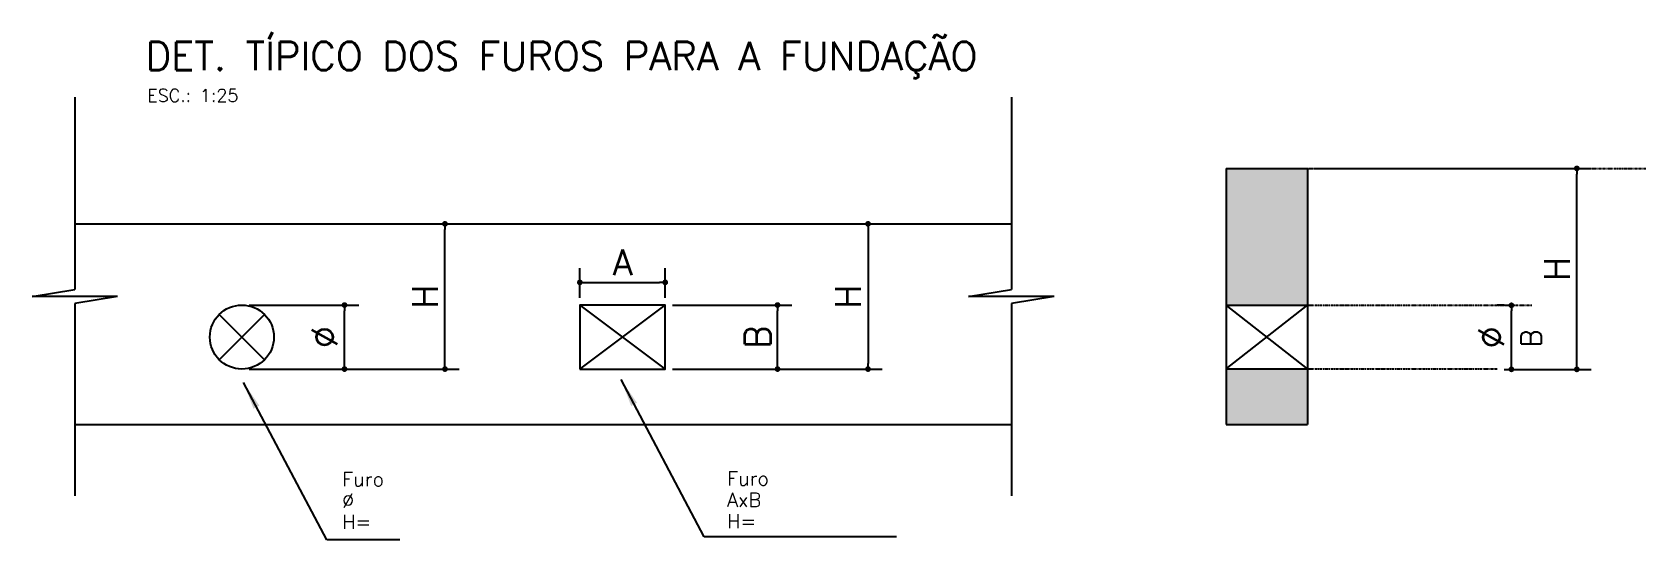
# Model space of a CAD drawing. Extents: x -856 to 20282, y 14720 to 28231.
# Drawn here: x 2229 to 3363, y 22590 to 22946 of the extents above; entities that cross this region are included whole.
import ezdxf

# ---------------------------------------------------------------- set-up
doc = ezdxf.new("R2010")
doc.units = 0
doc.linetypes.add('XR-EST$0$DASHDOT', pattern=[1, 0.5, -0.25, 0, -0.25])
doc.layers.get('0').update_dxf_attribs({"linetype": 'CONTINUOUS'})
doc.layers.get('Defpoints').update_dxf_attribs({"linetype": 'CONTINUOUS'})
for name, color, linetype in [('41', 2, 'CONTINUOUS'), ('COTA', 1, 'CONTINUOUS'), ('H3', 253, 'CONTINUOUS'), ('LINHA-FINA', 1, 'CONTINUOUS'), ('LINHA_FINA', 1, 'CONTINUOUS'), ('PENA_1', 1, 'CONTINUOUS'), ('PENA_3', 3, 'CONTINUOUS'), ('SEC-PER', 1, 'CONTINUOUS'), ('T1', 2, 'CONTINUOUS'), ('T2', 3, 'CONTINUOUS'), ('T3', 4, 'CONTINUOUS'), ('XR-EST$0$ARQ-EXO', 12, 'XR-EST$0$DASHDOT')]:
    doc.layers.add(name, color=color, linetype=linetype)
doc.styles.add('COTA', font='romans.shx')
doc.styles.get("Standard").update_dxf_attribs({"font": 'ROMANS.SHX'})
doc.styles.add('Texto1', font='romans.shx', dxfattribs={"height": 9})
doc.styles.add('Texto3', font='romans.shx', dxfattribs={"height": 20})
doc.dimstyles.new('forma', dxfattribs={"dimscale": 5, "dimtxt": 1.8, "dimasz": 0.8, "dimexe": 2, "dimexo": 1, "dimgap": 1, "dimtad": 1, "dimdec": 1, "dimzin": 9, "dimdsep": 46, "dimtxsty": 'COTA', "dimblk1": 'DOT', "dimblk2": 'DOT', "dimsah": 1, "dimcen": 0, "dimdle": 1, "dimclrd": 256, "dimclre": 256, "dimclrt": 2, "dimadec": 0, "dimazin": 0, "dimtfac": 1, "dimtdec": 0, "dimtmove": 0, "dimatfit": 3, "dimfxl": 1, "dimtolj": 1, "dimtzin": 0, "dimarcsym": 0})

msp = doc.modelspace()

# ---------------------------------------------------------------- texts
at = {"layer": '41', "linetype": 'Continuous'}
for s, p in [('Furo', (2446.48, 22627.18)), ('Furo', (2716.99, 22627.62)), ('%%C', (2446.48, 22612.18)), ('AxB', (2716.99, 22612.62)), ('H=', (2446.48, 22597.18)), ('H=', (2716.99, 22597.62))]:
    msp.add_text(s, height=10, dxfattribs=at).set_placement(p)
at = {"layer": 'T1', "style": 'Texto1'}
msp.add_text('ESC.: 1:25', height=9, dxfattribs=at).set_placement((2309.6, 22897.24))
msp.add_text('B', height=14.04, rotation=90, dxfattribs=at).set_placement((3289.18, 22724.76))
at = {"layer": 'T3', "style": 'Texto3'}
msp.add_text('DET. TÍPICO DOS FUROS PARA A FUNDAÇÃO', height=20, dxfattribs=at).set_placement((2308.43, 22919.44))

# ---------------------------------------------------------------- blocks, each defined once
blk = doc.blocks.new('DOT')
at = {"color": 0, "linetype": 'ByBlock'}
blk.add_line((-0.5, 0), (-1, 0), dxfattribs=at)
at = {"color": 0, "linetype": 'ByBlock', "const_width": 0.5}
blk.add_lwpolyline([(-0.25, 0, 1), (0.25, 0, 1)], format="xyb", close=True, dxfattribs=at)
blk = doc.blocks.new('*D308')
at = {"layer": 'COTA', "lineweight": -2, "transparency": 16777216}
for p, q in [((3263.2, 22754.3), (3258.2, 22754.3)), ((3268.2, 22713.3), (3268.2, 22750.3)), ((3263.2, 22709.3), (3278.2, 22709.3))]:
    blk.add_line(p, q, dxfattribs=at)
at = {"layer": 'Defpoints', "color": 0, "transparency": 16777216}
for p in [(3268.2, 22754.3), (3268.2, 22754.3), (3258.2, 22709.3)]:
    blk.add_point(p, dxfattribs=at)
at = {"layer": 'COTA', "lineweight": -2, "transparency": 16777216, "xscale": 4, "yscale": 4, "zscale": 4}
for p, rotation in [((3268.2, 22754.3), 90), ((3268.2, 22709.3), 270)]:
    blk.add_blockref('DOT', p, dxfattribs=dict(at, rotation=rotation))
at = {"layer": 'COTA', "color": 2, "transparency": 16777216, "insert": (3254.2, 22731.8), "char_height": 18, "attachment_point": 5, "rotation": 90, "style": 'COTA'}
blk.add_mtext('\\A1;%%C', dxfattribs=at)
blk = doc.blocks.new('_Dot')
at = {"color": 0, "linetype": 'ByBlock', "lineweight": -2}
blk.add_line((-0.5, 0), (-1, 0), dxfattribs=at)
at = {"color": 0, "linetype": 'ByBlock', "const_width": 0.5}
blk.add_lwpolyline([(-0.25, 0, 1), (0.25, 0, 1)], format="xyb", close=True, dxfattribs=at)
blk = doc.blocks.new('*D309')
at = {"layer": 'COTA', "lineweight": -2, "transparency": 16777216}
for p, q in [((2381.1, 22754.5), (2458.2, 22754.5)), ((2448.2, 22713.5), (2448.2, 22750.5)), ((2381.1, 22709.5), (2458.2, 22709.5))]:
    blk.add_line(p, q, dxfattribs=at)
at = {"layer": 'Defpoints', "color": 0, "transparency": 16777216}
for p in [(2376.1, 22754.5), (2448.2, 22754.5), (2376.1, 22709.5)]:
    blk.add_point(p, dxfattribs=at)
at = {"layer": 'COTA', "lineweight": -2, "transparency": 16777216, "xscale": 4, "yscale": 4, "zscale": 4}
for p, rotation in [((2448.2, 22754.5), 90), ((2448.2, 22709.5), 270)]:
    blk.add_blockref('DOT', p, dxfattribs=dict(at, rotation=rotation))
at = {"layer": 'COTA', "color": 2, "transparency": 16777216, "insert": (2434.2, 22732), "char_height": 18, "attachment_point": 5, "rotation": 90, "style": 'COTA'}
blk.add_mtext('\\A1;%%C', dxfattribs=at)
blk = doc.blocks.new('*D310')
at = {"layer": 'COTA', "lineweight": -2, "transparency": 16777216}
for p, q in [((2479.9, 22811.5), (2528.8, 22811.5)), ((2518.8, 22713.5), (2518.8, 22807.5)), ((2381.1, 22709.5), (2528.8, 22709.5))]:
    blk.add_line(p, q, dxfattribs=at)
at = {"layer": 'Defpoints', "color": 0, "transparency": 16777216}
for p in [(2474.9, 22811.5), (2518.8, 22811.5), (2376.1, 22709.5)]:
    blk.add_point(p, dxfattribs=at)
at = {"layer": 'COTA', "lineweight": -2, "transparency": 16777216, "xscale": 4, "yscale": 4, "zscale": 4}
for p, rotation in [((2518.8, 22811.5), 90), ((2518.8, 22709.5), 270)]:
    blk.add_blockref('DOT', p, dxfattribs=dict(at, rotation=rotation))
at = {"layer": 'COTA', "color": 2, "transparency": 16777216, "insert": (2504.8, 22760.5), "char_height": 18, "attachment_point": 5, "rotation": 90, "style": 'COTA'}
blk.add_mtext('\\A1;H', dxfattribs=at)
blk = doc.blocks.new('*D311')
at = {"layer": 'COTA', "lineweight": -2, "transparency": 16777216}
for p, q in [((2769, 22811.5), (2826.1, 22811.5)), ((2816.1, 22807.5), (2816.1, 22713.5)), ((2678.6, 22709.5), (2826.1, 22709.5))]:
    blk.add_line(p, q, dxfattribs=at)
at = {"layer": 'Defpoints', "color": 0, "transparency": 16777216}
for p in [(2764, 22811.5), (2673.6, 22709.5), (2816.1, 22709.5)]:
    blk.add_point(p, dxfattribs=at)
at = {"layer": 'COTA', "lineweight": -2, "transparency": 16777216, "xscale": 4, "yscale": 4, "zscale": 4}
for p, rotation in [((2816.1, 22811.5), 90), ((2816.1, 22709.5), 270)]:
    blk.add_blockref('DOT', p, dxfattribs=dict(at, rotation=rotation))
at = {"layer": 'COTA', "color": 2, "transparency": 16777216, "insert": (2802.1, 22760.5), "char_height": 18, "attachment_point": 5, "rotation": 90, "style": 'COTA'}
blk.add_mtext('\\A1;H', dxfattribs=at)
blk = doc.blocks.new('*D312')
at = {"layer": 'COTA', "lineweight": -2, "transparency": 16777216}
for p, q in [((2678.6, 22754.5), (2762.5, 22754.5)), ((2752.5, 22713.5), (2752.5, 22750.5)), ((2678.6, 22709.5), (2762.5, 22709.5))]:
    blk.add_line(p, q, dxfattribs=at)
at = {"layer": 'Defpoints', "color": 0, "transparency": 16777216}
for p in [(2673.6, 22754.5), (2752.5, 22754.5), (2673.6, 22709.5)]:
    blk.add_point(p, dxfattribs=at)
at = {"layer": 'COTA', "lineweight": -2, "transparency": 16777216, "xscale": 4, "yscale": 4, "zscale": 4}
for p, rotation in [((2752.5, 22754.5), 90), ((2752.5, 22709.5), 270)]:
    blk.add_blockref('DOT', p, dxfattribs=dict(at, rotation=rotation))
at = {"layer": 'COTA', "color": 2, "transparency": 16777216, "insert": (2738.5, 22732), "char_height": 18, "attachment_point": 5, "rotation": 90, "style": 'COTA'}
blk.add_mtext('\\A1;B', dxfattribs=at)
blk = doc.blocks.new('*D313')
at = {"layer": 'COTA', "lineweight": -2, "transparency": 16777216}
for p, q in [((2613.6, 22759.5), (2613.6, 22780.4)), ((2673.6, 22759.5), (2673.6, 22780.4)), ((2617.6, 22770.4), (2669.6, 22770.4))]:
    blk.add_line(p, q, dxfattribs=at)
at = {"layer": 'Defpoints', "color": 0, "transparency": 16777216}
for p in [(2673.6, 22770.4), (2613.6, 22754.5), (2673.6, 22754.5)]:
    blk.add_point(p, dxfattribs=at)
at = {"layer": 'COTA', "lineweight": -2, "transparency": 16777216, "xscale": 4, "yscale": 4, "zscale": 4, "rotation": 180}
blk.add_blockref('DOT', (2613.6, 22770.4), dxfattribs=at)
at = {"layer": 'COTA', "lineweight": -2, "transparency": 16777216, "xscale": 4, "yscale": 4, "zscale": 4}
blk.add_blockref('DOT', (2673.6, 22770.4), dxfattribs=at)
at = {"layer": 'COTA', "color": 2, "transparency": 16777216, "insert": (2643.6, 22784.4), "char_height": 18, "attachment_point": 5, "style": 'COTA'}
blk.add_mtext('\\A1;A', dxfattribs=at)
blk = doc.blocks.new('ss')
at = {"layer": 'LINHA_FINA'}
blk.add_solid([(0, 0), (-2.5, -0.29), (-2.5, 0.3)], dxfattribs=at)
blk = doc.blocks.new('*D314')
at = {"layer": 'COTA', "lineweight": -2, "transparency": 16777216}
for p, q in [((3129.8, 22850.5), (3324.2, 22850.5)), ((3314.2, 22713.3), (3314.2, 22846.5)), ((3263.2, 22709.3), (3324.2, 22709.3))]:
    blk.add_line(p, q, dxfattribs=at)
at = {"layer": 'Defpoints', "color": 0, "transparency": 16777216}
for p in [(3124.8, 22850.5), (3314.2, 22850.5), (3258.2, 22709.3)]:
    blk.add_point(p, dxfattribs=at)
at = {"layer": 'COTA', "lineweight": -2, "transparency": 16777216, "xscale": 4, "yscale": 4, "zscale": 4}
for p, rotation in [((3314.2, 22850.5), 90), ((3314.2, 22709.3), 270)]:
    blk.add_blockref('DOT', p, dxfattribs=dict(at, rotation=rotation))
at = {"layer": 'COTA', "color": 2, "transparency": 16777216, "insert": (3300.2, 22779.9), "char_height": 18, "attachment_point": 5, "rotation": 90, "style": 'COTA'}
blk.add_mtext('\\A1;H', dxfattribs=at)

# ---------------------------------------------------------------- dimensions: what is measured, and where the dimension line sits
at = {"layer": 'COTA'}
for base, p1, p2, text, picture, middle in [((3314.25, 22850.48), (3258.22, 22709.29), (3124.82, 22850.48), 'H', '*D314', (3300.25, 22779.89)), ((2518.8, 22811.48), (2376.07, 22709.48), (2474.88, 22811.48), 'H', '*D310', (2504.8, 22760.48)), ((2816.13, 22709.48), (2763.99, 22811.48), (2673.57, 22709.48), 'H', '*D311', (2802.13, 22760.48)), ((2448.15, 22754.48), (2376.07, 22709.48), (2376.07, 22754.48), '%%C', '*D309', (2434.15, 22731.98)), ((2752.49, 22754.48), (2673.57, 22709.48), (2673.57, 22754.48), 'B', '*D312', (2738.49, 22731.98)), ((3268.22, 22754.29), (3258.22, 22709.29), (3268.22, 22754.29), '%%C', '*D308', (3254.22, 22731.79))]:
    dim = msp.add_linear_dim(base=base, p1=p1, p2=p2, angle=90, text=text, dimstyle='forma', override={"dimtxt": 3.6, "dimlfac": 0.3334, "dimpost": ' ', "dimblk1": 'DOT', "dimblk2": 'DOT'}, dxfattribs=at)
    dim.commit()
    dim.dimension.update_dxf_attribs({"geometry": picture, "text_midpoint": middle})
dim = msp.add_linear_dim(base=(2673.57, 22770.45), p1=(2613.57, 22754.48), p2=(2673.57, 22754.48), text='A', dimstyle='forma', override={"dimtxt": 3.6, "dimlfac": 0.3334, "dimpost": ' ', "dimblk1": 'DOT', "dimblk2": 'DOT'}, dxfattribs=at)
dim.commit()
dim.dimension.update_dxf_attribs({"geometry": '*D313', "text_midpoint": (2643.57, 22784.45)})

# ---------------------------------------------------------------- hatches: boundary and pattern name
at = {"layer": 'H3'}
h = msp.add_hatch(color=256, dxfattribs=at)
h.dxf.hatch_style = 1
h.paths.add_polyline_path([(3124.82, 22850.48), (3067.82, 22850.48), (3067.82, 22754.49), (3124.82, 22754.49)])
h = msp.add_hatch(color=256, dxfattribs=at)
h.dxf.hatch_style = 1
h.paths.add_polyline_path([(3124.82, 22709.59), (3067.82, 22709.59), (3067.82, 22670.48), (3124.82, 22670.48)])

# ---------------------------------------------------------------- linework, layer by layer
at = {"layer": 'LINHA-FINA'}
for p, q in [((2258.79, 22900.48), (2258.79, 22765.48)), ((2916.8, 22900.48), (2916.8, 22765.48)), ((2228.79, 22760.48), (2258.79, 22765.48)), ((2288.79, 22760.48), (2228.79, 22760.48)), ((2288.79, 22760.48), (2258.79, 22755.48)), ((2886.8, 22760.48), (2916.8, 22765.48)), ((2946.8, 22760.48), (2886.8, 22760.48)), ((2946.8, 22760.48), (2916.8, 22755.48)), ((2258.79, 22755.48), (2258.79, 22620.48)), ((2360.16, 22716.07), (2391.98, 22747.89)), ((2360.16, 22747.89), (2391.98, 22716.07)), ((2916.8, 22755.48), (2916.8, 22620.48))]:
    msp.add_line(p, q, dxfattribs=at)
at = {"layer": 'LINHA_FINA'}
for p, q in [((2435.67, 22589.61), (2377.15, 22700.18)), ((2701.02, 22591.54), (2642.51, 22702.11)), ((2487.14, 22589.61), (2435.67, 22589.61)), ((2836.14, 22591.54), (2701.02, 22591.54))]:
    msp.add_line(p, q, dxfattribs=at)
at = {"layer": 'PENA_1'}
for p, q in [((2613.57, 22709.48), (2673.57, 22754.48)), ((2613.57, 22754.48), (2673.57, 22709.48))]:
    msp.add_line(p, q, dxfattribs=at)
at = {"layer": 'PENA_3'}
for p, q in [((2258.79, 22811.48), (2916.8, 22811.48)), ((2258.79, 22670.48), (2916.8, 22670.48))]:
    msp.add_line(p, q, dxfattribs=at)
msp.add_lwpolyline([(2613.57, 22709.48), (2673.57, 22709.48), (2673.57, 22754.48), (2613.57, 22754.48)], close=True, dxfattribs=at)
msp.add_circle((2376.07, 22731.98), 22.5, dxfattribs=at)
at = {"layer": 'SEC-PER', "color": 4}
for p, q in [((3067.82, 22850.48), (3124.82, 22850.48)), ((3067.82, 22850.48), (3067.82, 22670.48)), ((3124.82, 22850.48), (3124.82, 22670.48)), ((3067.82, 22754.49), (3124.82, 22754.49)), ((3067.82, 22709.59), (3124.82, 22709.59)), ((3067.82, 22670.48), (3124.82, 22670.48))]:
    msp.add_line(p, q, dxfattribs=at)
at = {"layer": 'SEC-PER'}
for p, q in [((3067.82, 22709.59), (3124.82, 22754.49)), ((3124.82, 22709.59), (3067.82, 22754.49))]:
    msp.add_line(p, q, dxfattribs=at)
at = {"layer": 'XR-EST$0$ARQ-EXO'}
for p, q in [((3124.82, 22850.48), (3362.6, 22850.48)), ((3124.82, 22754.49), (3282.68, 22754.49)), ((3124.82, 22709.59), (3258.22, 22709.59))]:
    msp.add_line(p, q, dxfattribs=at)

# ---------------------------------------------------------------- block references
at = {"layer": 'T2', "xscale": 7.874015748031495, "yscale": 7.874015748031495, "zscale": 7.874015748031495, "rotation": 117.889}
for p in [(2377.15, 22700.18), (2642.51, 22702.11)]:
    msp.add_blockref('ss', p, dxfattribs=at)

msp.set_redraw_order([(e.dxf.handle, doc.entitydb.next_handle()) for e in msp.query("TEXT MTEXT ATTDEF DIMENSION ARC_DIMENSION")])  # texts and dimensions are drawn at this point

doc.saveas('drawing.dxf')
